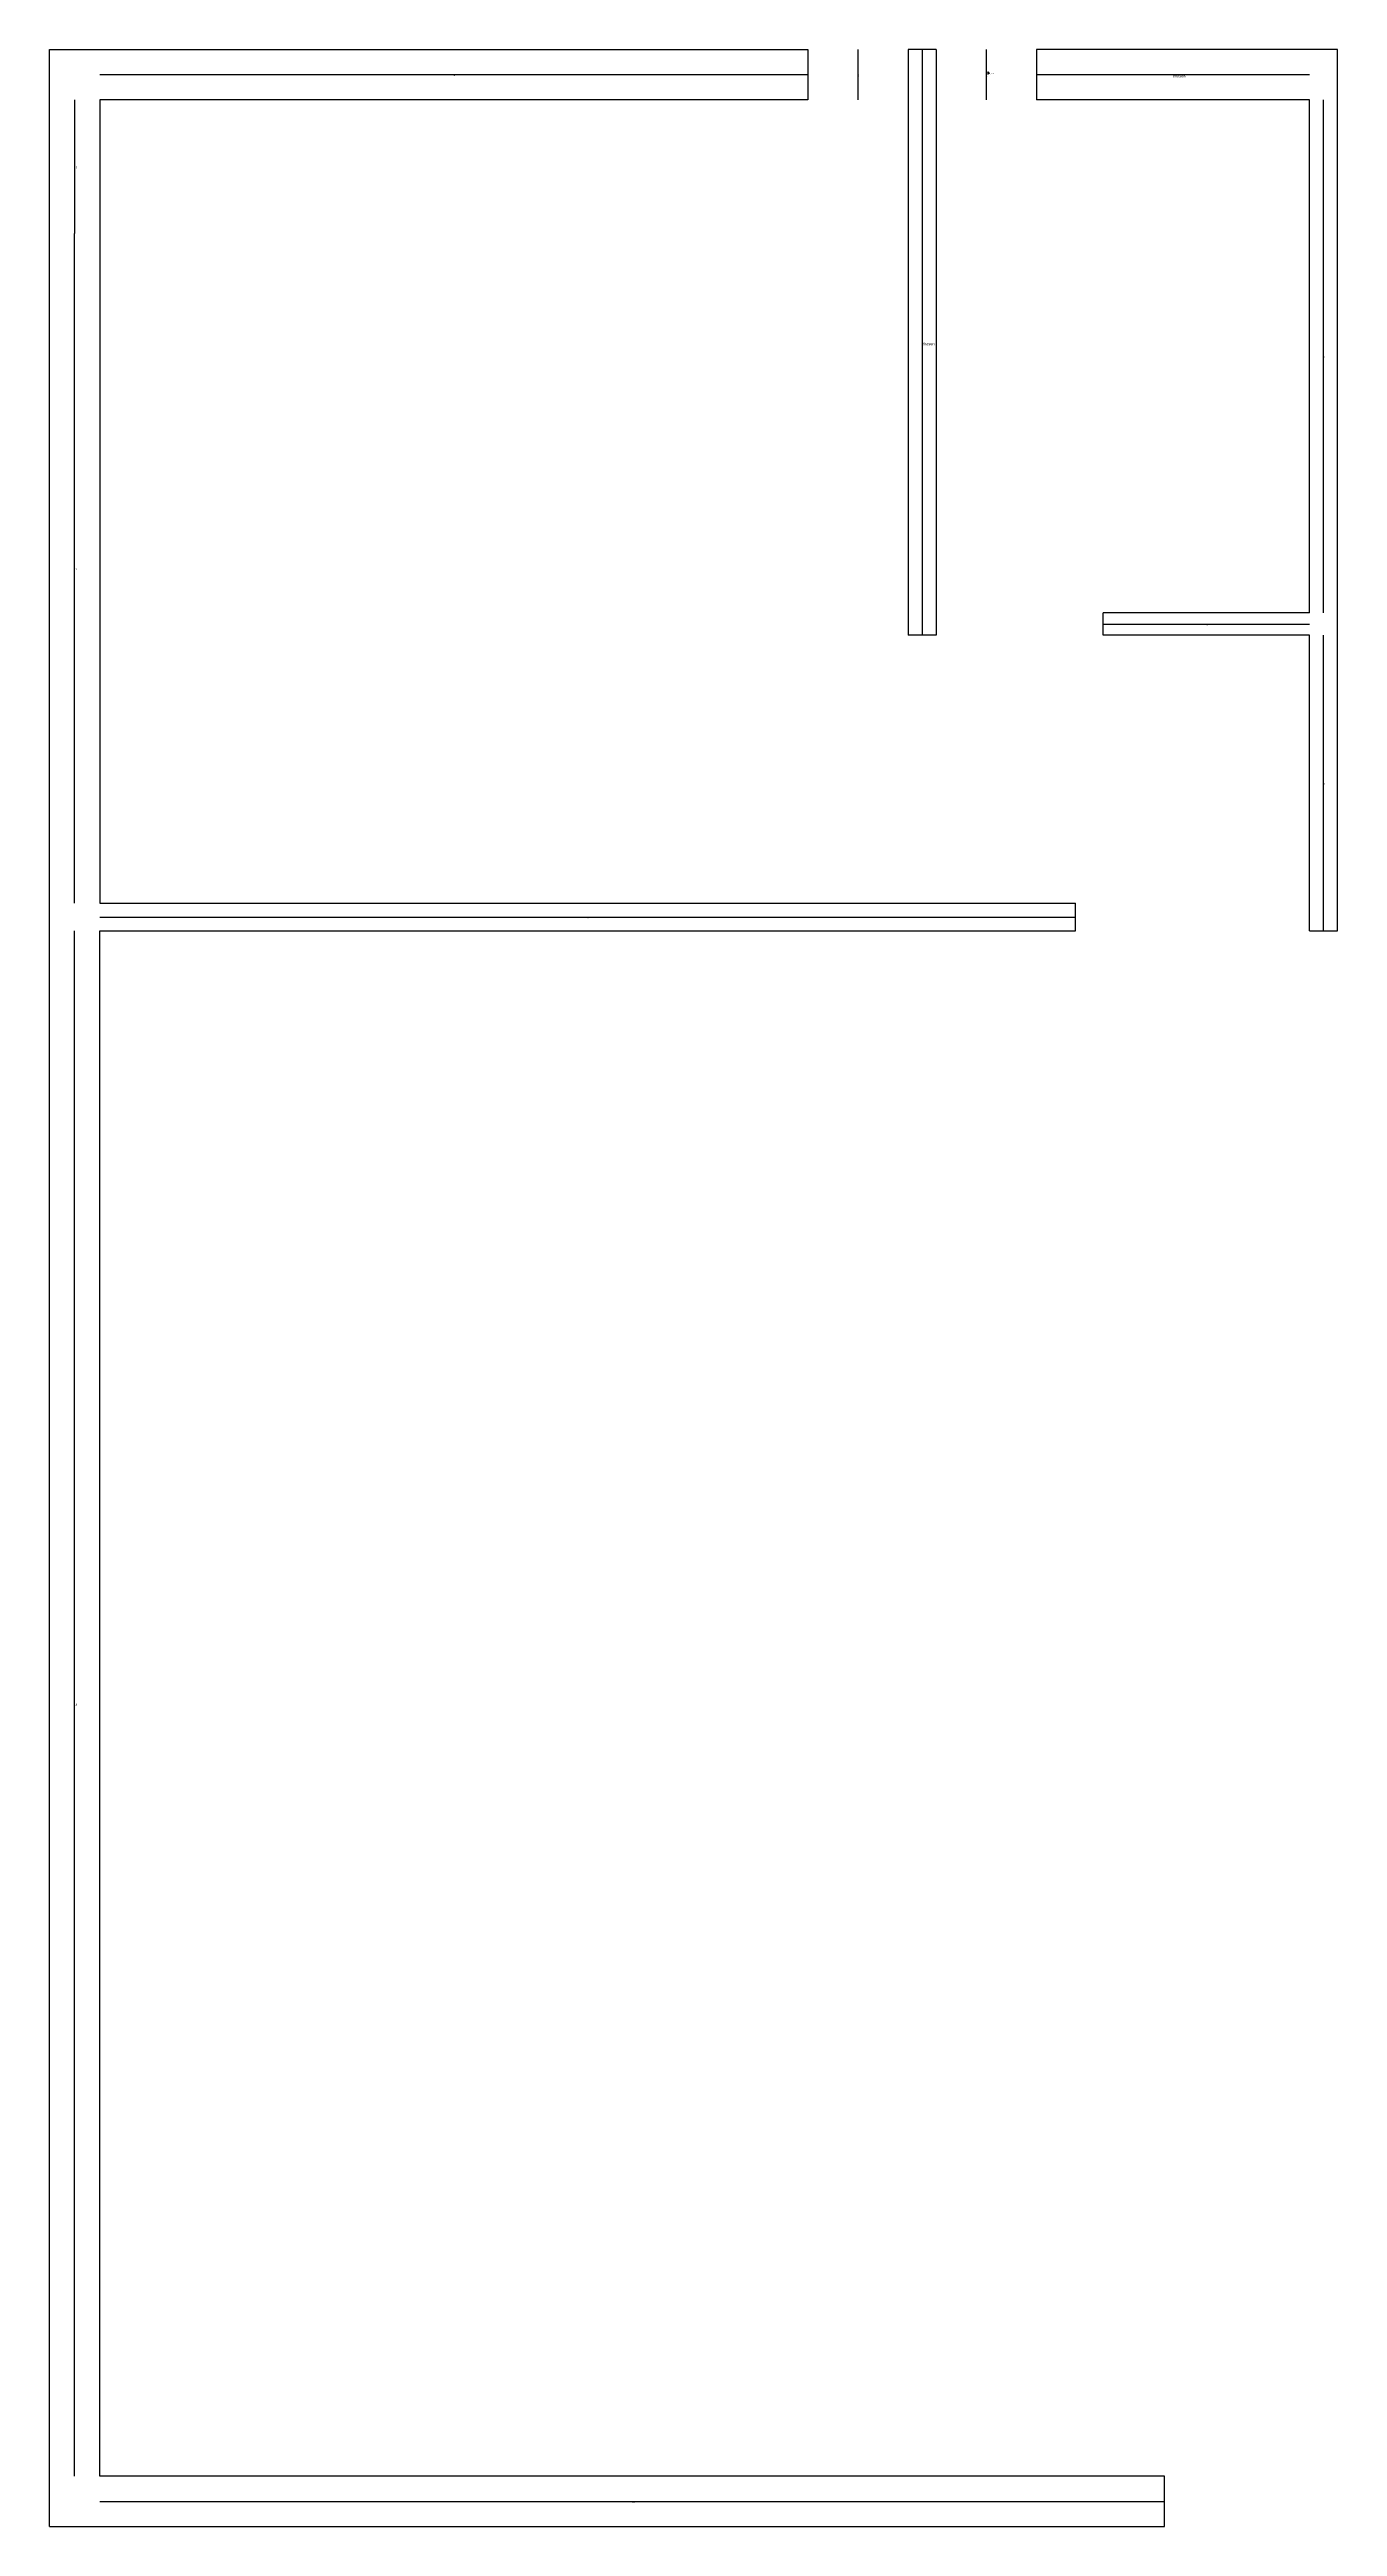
# Model space of a CAD drawing. Header units: metres. Extents: x 328 to 784, y 390 to 981.
# Drawn here: x 328 to 559, y 537 to 981 of the extents above; entities that cross this region are included whole.
import ezdxf

# ---------------------------------------------------------------- set-up
doc = ezdxf.new("R2010")
doc.units = ezdxf.units.M

msp = doc.modelspace()

# ---------------------------------------------------------------- linework, layer by layer
at = {"layer": 'centrelines'}
for p, q in [((473, 981), (473, 972)), ((484.5, 981), (484.5, 876)), ((496, 981), (496, 972)), ((337, 976.5), (464, 976.5)), ((505, 976.5), (554, 976.5)), ((332.5, 972), (332.5, 948)), ((556.5, 880), (556.5, 972)), ((332.5, 828), (332.5, 948)), ((517, 878), (554, 878)), ((556.5, 823), (556.5, 876)), ((332.5, 546), (332.5, 823)), ((337, 825.5), (512, 825.5)), ((337, 541.5), (528, 541.5))]:
    msp.add_line(p, q, dxfattribs=at)
at = {"layer": 'entity_location'}
msp.add_circle((496.26, 976.79), 0.2, dxfattribs=at)
at = {"layer": 'wall'}
for p, q in [((328, 537), (328, 981)), ((328, 981), (464, 981)), ((464, 981), (464, 972)), ((487, 981), (482, 981)), ((482, 981), (482, 876)), ((487, 981), (487, 876)), ((559, 981), (505, 981)), ((505, 981), (505, 972)), ((559, 823), (559, 981)), ((464, 972), (337, 972)), ((337, 972), (337, 948)), ((554, 972), (505, 972)), ((554, 880), (554, 972)), ((337, 948), (337, 828)), ((517, 876), (517, 880)), ((554, 880), (517, 880)), ((487, 876), (482, 876)), ((554, 876), (517, 876)), ((554, 823), (554, 876)), ((337, 828), (512, 828)), ((512, 823), (512, 828)), ((337, 546), (337, 823)), ((337, 823), (512, 823)), ((554, 823), (559, 823)), ((528, 546), (337, 546)), ((528, 537), (528, 546)), ((328, 537), (528, 537))]:
    msp.add_line(p, q, dxfattribs=at)

# ---------------------------------------------------------------- texts
at = {"layer": 'centrelines', "char_height": 0.3, "attachment_point": 1}
for s, insert in [('4', (400.5, 976.5)), ('3', (473, 976.5)), ('0', (496, 976.5)), ('1', (529.5, 976.5)), ('10', (332.5, 960)), ('2', (484.5, 928.5)), ('5', (556.5, 926)), ('11', (332.5, 888)), ('6', (535.5, 878)), ('8', (556.5, 849.5)), ('9', (424.5, 825.5)), ('18', (332.5, 684.5)), ('61', (432.5, 541.5))]:
    msp.add_mtext(s, dxfattribs=dict(at, insert=insert))
at = {"layer": 'chosen_line', "color": 3, "char_height": 0.5, "attachment_point": 1}
for insert in [(529.5, 976.5), (484.5, 928.5)]:
    msp.add_mtext('chosen', dxfattribs=dict(at, insert=insert))
at = {"layer": 'debug', "insert": (496.26, 976.79), "char_height": 0.2, "attachment_point": 1}
msp.add_mtext('496, 976', dxfattribs=at)

doc.saveas('drawing.dxf')
